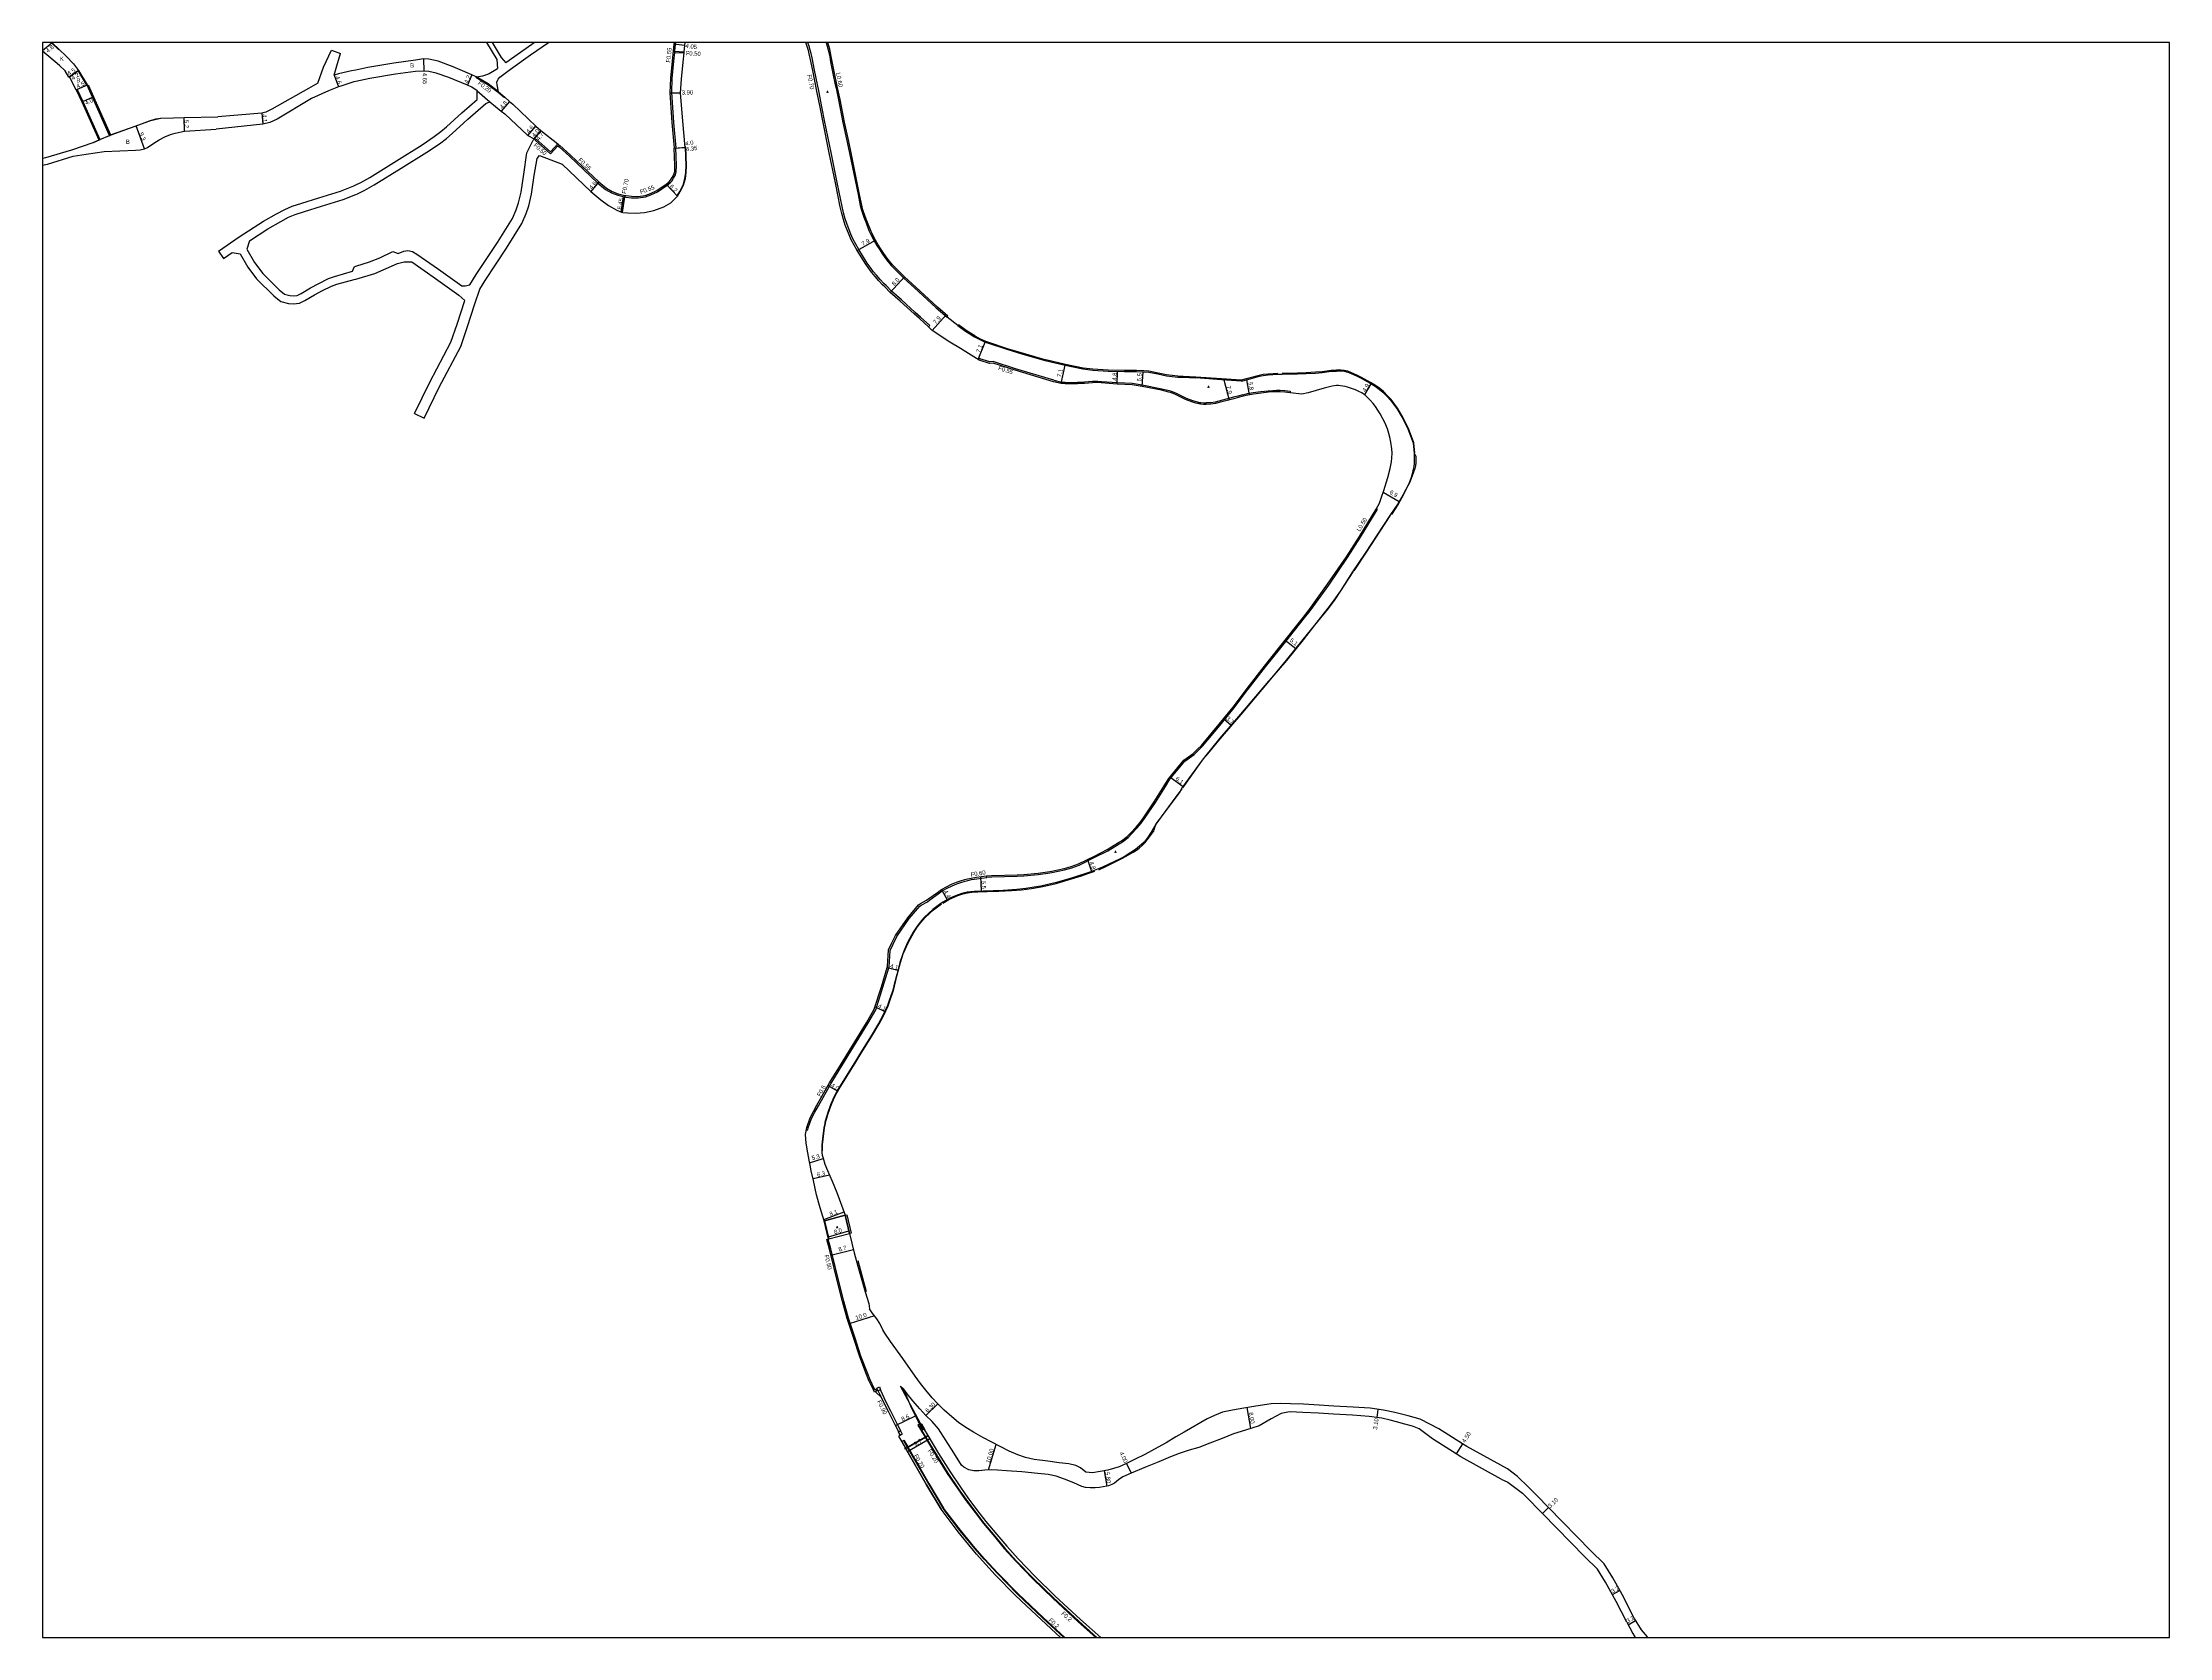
# Model space of a CAD drawing. Header units: metres. Extents: x -16000 to -12000, y -87000 to -84000.
# Drawn here: x -14400 to -13600, y -85800 to -85200 of the extents above; entities that cross this region are included whole.
import ezdxf

# ---------------------------------------------------------------- set-up
doc = ezdxf.new("R2010")
doc.units = ezdxf.units.M
doc.header["$LTSCALE"] = 2.5
for name, color, linetype in [('側溝・桝', 7, 'Continuous'), ('図郭', 7, 'Continuous'), ('幅員', 7, 'Continuous'), ('歩道・分離帯・安全施設', 7, 'Continuous'), ('舗装', 7, 'Continuous'), ('道路', 7, 'Continuous')]:
    doc.layers.add(name, color=color, linetype=linetype)
doc.styles.get("Standard").update_dxf_attribs({"font": ''})
doc.styles.add('YOKO_DECO', font='txt.shx', dxfattribs={"bigfont": 'extfont.shx'})
doc.styles.get('Standard').set_extended_font_data('@MS PGothic')

msp = doc.modelspace()

# ---------------------------------------------------------------- linework, layer by layer
at = {"layer": '側溝・桝'}
for points in [[(-14161.9, -85200), (-14162, -85200.64), (-14162.27, -85203.22), (-14162.33, -85203.71), (-14162.68, -85207.02), (-14163.3, -85213.49), (-14163.48, -85218.86), (-14162.71, -85230.03), (-14161.85, -85239.62)], [(-14093, -85277.89), (-14095.24, -85273.86), (-14095.95, -85272.08), (-14097.38, -85268.45), (-14098.08, -85266.36), (-14098.74, -85264.11), (-14099.25, -85261.66), (-14101.1, -85252.6), (-14103.41, -85241.37), (-14105.84, -85229.35), (-14106.74, -85224.77), (-14108.06, -85218.12), (-14109.62, -85210.36), (-14110.55, -85205.7), (-14110.91, -85204.08), (-14111.22, -85202.86), (-14111.57, -85201.71), (-14112.18, -85200)], [(-14105.25, -85200), (-14104.82, -85201.38), (-14104.48, -85202.69), (-14103.91, -85205.4), (-14103.61, -85207.2), (-14103.07, -85209.73), (-14102.57, -85212.22), (-14101.94, -85215.32), (-14101.53, -85217.11), (-14100.62, -85221.6), (-14098.95, -85230.12), (-14097.36, -85237.42), (-14096.47, -85241.62), (-14093.27, -85257.23), (-14092.46, -85261.27), (-14092.02, -85263.09), (-14091.12, -85265.69), (-14090.26, -85267.89), (-14089.2, -85270.7), (-14088.48, -85272.2), (-14087.22, -85274.59), (-14086.22, -85276.36), (-14085.11, -85278.02), (-14084.34, -85279.19), (-14083.16, -85280.81), (-14082.43, -85281.84), (-14080.76, -85283.88), (-14079.45, -85285.28), (-14076.14, -85288.47), (-14070.53, -85293.67), (-14063.82, -85299.75), (-14059.8, -85303.35)], [(-14162.33, -85203.71), (-14158.83, -85203.93)], [(-14162.27, -85203.22), (-14158.78, -85203.44)], [(-14228.49, -85218.55), (-14232.37, -85215.58), (-14236.87, -85212.89), (-14236.98, -85213.06), (-14232.48, -85215.74), (-14228.61, -85218.7)], [(-14228.61, -85218.7), (-14226.3, -85220.7)], [(-14226.3, -85220.7), (-14226.17, -85220.55)], [(-14206.17, -85238.14), (-14208.96, -85241.15), (-14214.34, -85236.35), (-14214.67, -85236.72), (-14208.93, -85241.85), (-14206.15, -85238.86), (-14205.77, -85238.45)], [(-14206.15, -85238.86), (-14206.12, -85238.88), (-14205.73, -85239.19), (-14201.8, -85242.8), (-14191.17, -85252.86), (-14188.22, -85255.25), (-14185.97, -85256.57), (-14183.65, -85257.42), (-14181.13, -85258.07), (-14180.64, -85258.13), (-14180.6, -85258.14), (-14178.52, -85258.4), (-14176.02, -85258.44), (-14173.19, -85258.06), (-14171.14, -85257.33), (-14168.66, -85256.19), (-14165.06, -85253.7), (-14163.9, -85252.76), (-14163.35, -85252.17)], [(-14163.35, -85252.17), (-14162.68, -85251.07), (-14161.98, -85249.8), (-14161.66, -85248.58), (-14161.58, -85246.23), (-14161.85, -85239.62)], [(-14182.39, -85263.8), (-14181.52, -85257.97)], [(-14181.9, -85263.9), (-14181.03, -85258.08)], [(-14066.74, -85306.98), (-14066.26, -85306.46), (-14069.72, -85303.32), (-14071.73, -85301.53), (-14076.89, -85296.81), (-14080.72, -85293.48), (-14082.7, -85291.44), (-14083.55, -85290.62), (-14084.9, -85289.19), (-14086.32, -85287.57), (-14087.52, -85286.09), (-14088.04, -85285.43), (-14089.8, -85283.01), (-14093, -85277.89)], [(-14019.66, -85327.07), (-14034.04, -85322.77), (-14042.42, -85320.03), (-14043.71, -85320.17), (-14047.43, -85318.98), (-14047.84, -85318.73), (-14048.13, -85319.2)], [(-14019.66, -85327.07), (-14016.72, -85327.79), (-14015.33, -85327.8), (-14013.08, -85327.85), (-14010.7, -85327.82), (-14009.52, -85327.77), (-14008.11, -85327.68), (-14005.07, -85327.41), (-14003.71, -85327.39), (-14003.07, -85327.37), (-14001.72, -85327.48), (-13995.73, -85327.92), (-13990.1, -85328.16), (-13986.35, -85328.8)], [(-13986.35, -85328.8), (-13978.94, -85330.22), (-13976.27, -85330.94), (-13975.13, -85331.3), (-13973.6, -85331.87), (-13972.83, -85332.27), (-13971.59, -85332.89), (-13969.82, -85333.74), (-13967.52, -85334.63), (-13966.1, -85335.08), (-13965.21, -85335.28)], [(-13964.49, -85335.44), (-13964.36, -85335.47), (-13963.25, -85335.56), (-13962.32, -85335.6)], [(-13948.49, -85332.53), (-13950.37, -85332.98), (-13952.05, -85333.47), (-13957.59, -85334.93), (-13958.97, -85335.25), (-13960.61, -85335.51), (-13962.32, -85335.6)], [(-13948.49, -85332.53), (-13946.76, -85332.08), (-13944.65, -85331.7), (-13941.76, -85331.31), (-13938.96, -85331), (-13937.3, -85330.85), (-13935.81, -85330.82), (-13934.47, -85330.81), (-13932.69, -85330.93), (-13930.72, -85331.18), (-13930.79, -85331.73)], [(-14044.84, -85514.01), (-14042.99, -85513.86), (-14033.36, -85513.59), (-14030.86, -85513.51), (-14025.49, -85512.98), (-14021.94, -85512.5), (-14020.34, -85512.25), (-14017.96, -85511.76), (-14015.62, -85511.19), (-14012.89, -85510.43), (-14010.11, -85509.45), (-14004.14, -85506.48), (-13999.35, -85504.04), (-13994.99, -85501.44), (-13993.85, -85500.72), (-13991.72, -85499.02), (-13990.38, -85497.73), (-13988.27, -85495.48), (-13986.72, -85493.69), (-13985.5, -85491.89), (-13981.42, -85485.9), (-13977.63, -85479.88), (-13975.98, -85477.13), (-13970.31, -85470.29), (-13968.55, -85469.08), (-13966.86, -85467.81), (-13965.16, -85466.2), (-13963.71, -85464.73), (-13957.03, -85456.79), (-13951.75, -85450.29), (-13946.73, -85443.55), (-13946.55, -85443.3), (-13940.02, -85434.88), (-13934.28, -85427.7), (-13925.29, -85416.48), (-13923.2, -85413.77), (-13916.24, -85404.08), (-13909.11, -85393.73), (-13904.26, -85386.03), (-13898.01, -85375.74), (-13897.91, -85375.57), (-13898.34, -85375.32)], [(-14112.7, -85608.97), (-14112.09, -85609.07), (-14111.97, -85608.34), (-14110.73, -85604.76), (-14109.49, -85602.4), (-14108.19, -85600.06), (-14103.53, -85591.7), (-14099.36, -85584.98), (-14089.59, -85569.09), (-14086.58, -85563.87), (-14083.9, -85555.39), (-14081.68, -85548.14), (-14081.61, -85547.7), (-14081.17, -85541.52), (-14080.07, -85539.16), (-14078.68, -85536.24), (-14074.06, -85529.59), (-14070.07, -85524.84), (-14069.47, -85524.47), (-14067.13, -85523.21), (-14066.21, -85522.54), (-14063.08, -85520.22), (-14061.57, -85519.17), (-14059.73, -85518.12), (-14057.88, -85517.21), (-14056.05, -85516.48), (-14054.54, -85515.96), (-14052.93, -85515.5), (-14051.95, -85515.2), (-14050.57, -85514.9), (-14048.58, -85514.56), (-14044.82, -85514.11), (-14044.9, -85513.49)], [(-14087.06, -85706.6), (-14088.72, -85703.14), (-14089.64, -85700.88), (-14092.16, -85694.22), (-14094.4, -85687.42), (-14096.82, -85679.84), (-14098.66, -85673.53), (-14100.15, -85667.58), (-14103.49, -85653.83), (-14104.45, -85650.12)], [(-14084.46, -85709.74), (-14085.69, -85707.2)], [(-14078.37, -85719.86), (-14080.92, -85714.89), (-14082.64, -85711.46), (-14084.88, -85706.84)], [(-14078.37, -85719.86), (-14077.26, -85722.22)], [(-14076.21, -85725.93), (-14076.02, -85725.82), (-14074.57, -85728.32), (-14066.58, -85742.06), (-14061.1, -85751.34)], [(-14070.81, -85720.13), (-14070.62, -85720.01)], [(-14070.81, -85720.13), (-14068.07, -85724.66), (-14064, -85731.38), (-14059.68, -85738.3), (-14055.75, -85744.09), (-14052.93, -85748.14), (-14049.24, -85753.05), (-14046.11, -85757.11), (-14042, -85762.05), (-14038.24, -85766.49), (-14033.9, -85771.29), (-14027.47, -85777.95), (-14019.93, -85785.31), (-14010.42, -85794.09), (-14003.8, -85800)], [(-14015.49, -85800), (-14023.68, -85792.54), (-14033.22, -85783.49), (-14040.71, -85775.84), (-14045.7, -85770.39), (-14049.19, -85766.39), (-14054.76, -85759.68), (-14061.1, -85751.34)]]:
    msp.add_lwpolyline(points, dxfattribs=at)
for points in [[(-13964.48, -85335.4), (-13964.61, -85335.98), (-13965.33, -85335.82), (-13965.2, -85335.24)], [(-14086.79, -85706.47), (-14086.37, -85707.35), (-14087.08, -85707.7), (-14087.5, -85706.82)], [(-14085.23, -85705.76), (-14084.77, -85706.8), (-14085.78, -85707.24), (-14086.24, -85706.21)], [(-14077.42, -85723.96), (-14078.05, -85722.61), (-14077.26, -85722.22), (-14076.63, -85723.54)]]:
    msp.add_lwpolyline(points, close=True, dxfattribs=at)
at = {"layer": '図郭'}
msp.add_lwpolyline([(-14400, -85800), (-13600, -85800), (-13600, -85200), (-14400, -85200)], close=True, dxfattribs=at)
at = {"layer": '幅員'}
for points in [[(-14396.39, -85200.15), (-14400, -85203.17)], [(-14256.76, -85206.16), (-14256.63, -85210.81)], [(-14158.53, -85201.09), (-14162.54, -85200.57)], [(-14390.13, -85213.06), (-14386.44, -85210.48)], [(-14386.44, -85210.48), (-14389.88, -85212.89)], [(-14387.31, -85217.79), (-14383.2, -85215.95)], [(-14290.28, -85212.33), (-14288.72, -85216.65)], [(-14238.49, -85212.2), (-14240.14, -85216.07)], [(-14384.89, -85222.19), (-14381.24, -85220.55)], [(-14224.32, -85222.15), (-14227.46, -85225.78)], [(-14164.03, -85218.87), (-14160.13, -85218.87)], [(-14361.62, -85240.03), (-14364.8, -85231.3)], [(-14346.62, -85233.39), (-14346.76, -85228.19)], [(-14317.51, -85226.6), (-14317.09, -85230.68)], [(-14217.45, -85234.93), (-14214.44, -85231.45)], [(-14212.58, -85233.05), (-14215.52, -85236.72)], [(-14215.08, -85236.18), (-14212.58, -85233.05)], [(-14162.4, -85239.75), (-14158.06, -85239.4)], [(-14162.4, -85239.75), (-14158.41, -85239.43)], [(-14190.81, -85252.44), (-14193.71, -85256.01)], [(-14161.15, -85257.78), (-14165.39, -85253.26)], [(-14181.03, -85257.53), (-14182.25, -85263.86)], [(-14093.61, -85278.24), (-14086.75, -85274.32)], [(-14081.2, -85294), (-14075.8, -85288.1)], [(-14065.38, -85308.31), (-14060.09, -85302.43)], [(-14016.84, -85328.33), (-14015.32, -85321.4)], [(-13995.76, -85328.47), (-13995.64, -85323.68)], [(-13986.4, -85329.36), (-13986.03, -85323.87)], [(-13947.14, -85326.85), (-13946.1, -85332.53)], [(-13902.73, -85332.6), (-13900.23, -85328.4)], [(-13895.74, -85369.18), (-13889.71, -85372.63)], [(-13932.59, -85424.79), (-13928.65, -85427.96)], [(-13955.74, -85454.4), (-13952.92, -85456.82)], [(-13975.93, -85476.26), (-13971.03, -85479.82)], [(-14006.94, -85507.3), (-14005.41, -85511.89)], [(-14061.9, -85518.65), (-14059.74, -85522.49)], [(-14047.2, -85513.77), (-14046.98, -85519.23)], [(-14082.28, -85548), (-14078.32, -85549.03)], [(-14086.86, -85562.72), (-14083.21, -85564.56)], [(-14104.63, -85592.39), (-14101.09, -85594.37)], [(-14111.5, -85621.39), (-14106.4, -85619.83)], [(-14104.01, -85626.04), (-14110.15, -85627.49)], [(-14106.15, -85642.78), (-14098.54, -85639.93)], [(-14104.41, -85649.27), (-14096.69, -85647.08)], [(-14103.45, -85656.16), (-14094.98, -85654.09)], [(-14087.12, -85678.99), (-14096.66, -85682.04)], [(-14079.16, -85720.27), (-14071.39, -85716.5)], [(-14067.72, -85716.51), (-14063.22, -85712.1)], [(-13945.58, -85721.39), (-13946.9, -85713.5)], [(-13897.73, -85714.18), (-13898.19, -85717.25)], [(-14044.21, -85736.97), (-14041.27, -85727.42)], [(-13865.93, -85727.1), (-13868.34, -85730.9)], [(-13992.28, -85734.53), (-13990.56, -85738.15)], [(-14000.71, -85737.31), (-13999.74, -85743.02)], [(-13833.57, -85751.15), (-13835.78, -85753.32)], [(-13809.55, -85783.84), (-13806.76, -85782.3)], [(-13803.6, -85795.28), (-13800.84, -85793.59)]]:
    msp.add_lwpolyline(points, dxfattribs=at)
at = {"layer": '幅員', "flags": 128}
for points in [[(-14048.13, -85319.2), (-14045.47, -85312.66)], [(-13955.71, -85326.89), (-13953.71, -85334.48)], [(-14066.31, -85725.25), (-14074.7, -85730.13)]]:
    msp.add_lwpolyline(points, dxfattribs=at)
at = {"layer": '歩道・分離帯・安全施設'}
for points in [[(-14393.89, -85202.73), (-14396.51, -85200.25), (-14396.63, -85200)], [(-14383.27, -85216.13), (-14383.33, -85216.02), (-14386.56, -85210.57)], [(-14346.75, -85228.34), (-14350.68, -85228.43), (-14355.55, -85228.58), (-14357.3, -85228.9), (-14359.73, -85229.61), (-14374.35, -85234.9), (-14374.71, -85235.07)], [(-14378.41, -85236.6), (-14380.93, -85237.78)], [(-14161.28, -85257.7), (-14160.25, -85256.01), (-14159.07, -85253.6), (-14158.36, -85251.12), (-14158.01, -85248.89), (-14157.93, -85246.21), (-14158.21, -85239.41)], [(-14049.3, -85310.37), (-14050.99, -85309.31), (-14052.58, -85308.28), (-14055.45, -85306.17)], [(-14049.3, -85310.37), (-14047.33, -85311.41), (-14045.34, -85312.34), (-14044.14, -85312.76), (-14037.22, -85315.06), (-14031.2, -85316.92), (-14022.69, -85319.33)], [(-13935.32, -85324.45), (-13939.01, -85324.71), (-13940.87, -85324.9), (-13942.38, -85325.23), (-13947.22, -85326.52), (-13948.62, -85326.9), (-13949.08, -85326.98), (-13949.64, -85326.96), (-13951.02, -85326.86), (-13956.54, -85326.5), (-13966.21, -85325.83), (-13970.94, -85325.59), (-13972.92, -85325.49), (-13977.19, -85324.99), (-13980.38, -85324.33), (-13983.83, -85323.67), (-13985.82, -85323.54), (-13988.56, -85323.43), (-13992.98, -85323.41), (-13999.22, -85323.24), (-14004.96, -85322.91), (-14008.65, -85322.44), (-14015.25, -85321.06), (-14022.69, -85319.33)], [(-13883.83, -85354.53), (-13884.2, -85350.54), (-13886.17, -85345.24), (-13888.32, -85340.94), (-13890.38, -85337.49), (-13892.8, -85334.34), (-13894.06, -85332.9), (-13895.68, -85331.32), (-13897.05, -85330.17), (-13898.65, -85329), (-13900.54, -85327.88), (-13903.92, -85326.06), (-13905.68, -85325.16), (-13907.66, -85324.21), (-13909.02, -85323.69), (-13910.39, -85323.39), (-13911.61, -85323.27), (-13913.31, -85323.28), (-13915.33, -85323.4), (-13918.7, -85323.85), (-13921.24, -85324.03), (-13924.72, -85324.23), (-13928, -85324.37), (-13933.78, -85324.48)], [(-13883.84, -85354.88), (-13883.51, -85355.71), (-13883.41, -85356.13), (-13883.4, -85356.79), (-13883.48, -85358.15), (-13883.64, -85359.23), (-13883.88, -85360.26), (-13884.8, -85362.99), (-13885.9, -85365.62), (-13886.43, -85366.79), (-13887.71, -85369.33), (-13888.24, -85370.27), (-13890.16, -85373.62), (-13892.61, -85377.49)], [(-13893.21, -85378.02), (-13902.41, -85392.15), (-13906.83, -85398.8)], [(-13907.16, -85399.18), (-13911.77, -85406.27), (-13914.21, -85409.84), (-13916.46, -85412.89), (-13921.54, -85419.22), (-13925.86, -85424.65), (-13932.11, -85432.42), (-13937.58, -85438.89), (-13938.74, -85440.25), (-13949.31, -85452.77), (-13957.07, -85461.81), (-13962.39, -85468.28)], [(-13963.77, -85469.98), (-13971.28, -85480.34)], [(-13981.89, -85496.15), (-13981.52, -85494.95), (-13981.29, -85494.32), (-13981.08, -85493.92), (-13979.89, -85492.3), (-13978.72, -85490.76), (-13973.97, -85484.3), (-13971.4, -85480.74)], [(-14002.72, -85511.21), (-14000.01, -85509.95), (-13993.82, -85506.88), (-13991.58, -85505.64), (-13989.72, -85504.6), (-13988.57, -85503.83), (-13987.51, -85503.03), (-13986.41, -85502.09), (-13985.38, -85501.07), (-13984.49, -85499.96), (-13983.65, -85498.81), (-13981.9, -85496.42)], [(-14061.43, -85523.81), (-14059.08, -85522.44), (-14057.72, -85521.75), (-14055.73, -85520.87), (-14053.81, -85520.22), (-14052.13, -85519.83), (-14050.49, -85519.66), (-14048.15, -85519.5), (-14044.66, -85519.37), (-14040.3, -85519.27), (-14035.54, -85519), (-14031.84, -85518.69), (-14027.97, -85518.19), (-14023.73, -85517.44), (-14018.78, -85516.32), (-14017.17, -85515.91), (-14014.18, -85514.98), (-14009.26, -85513.47), (-14006.46, -85512.53), (-14004.24, -85511.75)], [(-14106.62, -85616.9), (-14106.64, -85614.71), (-14106.43, -85612.51), (-14105.85, -85608.31), (-14105.55, -85606.65), (-14105.49, -85606.33), (-14104.89, -85604.18), (-14104.48, -85602.95), (-14103.36, -85599.7), (-14102.54, -85597.68), (-14101.77, -85596.04), (-14100.38, -85593.56), (-14094.03, -85583.28), (-14092.09, -85580.18), (-14088.09, -85573.77), (-14085.36, -85569.12), (-14083.87, -85566.37), (-14082.78, -85564.21), (-14081.99, -85562.33), (-14081.29, -85560.49), (-14080.06, -85556.89), (-14079.52, -85554.95), (-14078.5, -85550.67), (-14077.31, -85546.1), (-14076.24, -85542.84), (-14075.58, -85541.25), (-14074.41, -85538.68), (-14072.95, -85535.89), (-14072.31, -85534.77), (-14071.03, -85532.82), (-14069.66, -85531), (-14068.13, -85529.23), (-14066.3, -85527.52), (-14064.87, -85526.25), (-14061.91, -85523.97)], [(-14105.89, -85643.38), (-14104.34, -85649.84)], [(-14096.47, -85647.87), (-14098.01, -85641.23)], [(-14090.13, -85669.95), (-14093.25, -85658.26)], [(-14068.66, -85722.03), (-14070.63, -85718.59), (-14073.13, -85713.61), (-14075.08, -85709.04), (-14076.11, -85706.6)], [(-14069.78, -85719.5), (-14070.62, -85720.01), (-14067.39, -85725.37), (-14063.81, -85731.27), (-14059.5, -85738.18), (-14055.57, -85743.97), (-14052.75, -85748.01), (-14049.07, -85752.92), (-14045.94, -85756.98), (-14041.83, -85761.91), (-14038.08, -85766.35), (-14033.74, -85771.14), (-14027.32, -85777.79), (-14019.78, -85785.15), (-14010.27, -85793.93), (-14003.47, -85800)], [(-14070.62, -85720.01), (-14069.78, -85719.5)], [(-14068.04, -85721.98), (-14069.3, -85719.8)], [(-14076.9, -85726.34), (-14076.21, -85725.93), (-14074.76, -85728.43), (-14066.77, -85742.17), (-14061.28, -85751.47)], [(-14076.9, -85726.34), (-14076.21, -85725.93), (-14074.76, -85728.43), (-14066.77, -85742.17), (-14061.28, -85751.47)], [(-14070.62, -85720.01), (-14067.39, -85725.37), (-14063.81, -85731.27), (-14059.5, -85738.18), (-14055.57, -85743.97), (-14052.75, -85748.01), (-14049.07, -85752.92), (-14045.94, -85756.98), (-14041.83, -85761.91), (-14038.08, -85766.35), (-14033.74, -85771.14), (-14027.32, -85777.79), (-14019.78, -85785.15), (-14010.27, -85793.93), (-14003.47, -85800)], [(-14015.82, -85800), (-14023.82, -85792.7), (-14033.38, -85783.64), (-14040.87, -85775.99), (-14045.86, -85770.54), (-14049.35, -85766.53), (-14054.93, -85759.81), (-14061.28, -85751.47)], [(-14015.82, -85800), (-14023.82, -85792.7), (-14033.38, -85783.64), (-14040.87, -85775.99), (-14045.86, -85770.54), (-14049.35, -85766.53), (-14054.93, -85759.81), (-14061.28, -85751.47)]]:
    msp.add_lwpolyline(points, dxfattribs=at)
at = {"layer": '舗装'}
for points in [[(-14389.88, -85212.89), (-14386.44, -85210.48)], [(-14236.87, -85212.89), (-14232.37, -85215.58), (-14228.49, -85218.55)], [(-14236.51, -85218.21), (-14231.77, -85222.28)], [(-14105.83, -85643.23), (-14098.08, -85641.16)], [(-14104.22, -85650.07), (-14096.47, -85647.99)], [(-14075.45, -85728.84), (-14067.04, -85724.03)]]:
    msp.add_lwpolyline(points, dxfattribs=at)
at = {"layer": '道路'}
for points in [[(-14396.46, -85200), (-14396.39, -85200.15), (-14391.12, -85205.14), (-14388.38, -85207.99), (-14386.44, -85210.48), (-14383.2, -85215.95), (-14383.14, -85216.05)], [(-14233.07, -85200), (-14229.07, -85206.43), (-14228.91, -85209.71)], [(-14230.92, -85200), (-14227.46, -85205.58), (-14225.8, -85207.58)], [(-14227.99, -85212.98), (-14223.99, -85209.98), (-14216.42, -85204.57), (-14209.75, -85200)], [(-14225.8, -85207.58), (-14225.71, -85207.52), (-14218.15, -85202.12), (-14215.06, -85200)], [(-14162.46, -85200), (-14162.54, -85200.57), (-14163.23, -85206.97), (-14163.85, -85213.46), (-14164.03, -85218.87), (-14163.26, -85230.09), (-14162.4, -85239.75)], [(-14158.36, -85200), (-14158.53, -85201.09), (-14158.78, -85203.44), (-14158.83, -85203.93), (-14159.2, -85207.4), (-14159.82, -85213.79), (-14160.13, -85218.87), (-14159.23, -85229.64), (-14158.41, -85239.43)], [(-14055.67, -85306.44), (-14059.8, -85303.35), (-14059.5, -85302.97), (-14063.32, -85299.53), (-14070.03, -85293.45), (-14075.8, -85288.1), (-14078.95, -85285.06), (-14080.26, -85283.66), (-14081.93, -85281.62), (-14082.66, -85280.59), (-14083.85, -85278.97), (-14084.61, -85277.8), (-14085.72, -85276.14), (-14086.75, -85274.32), (-14087.98, -85271.98), (-14088.64, -85270.47), (-14089.69, -85267.68), (-14090.56, -85265.48), (-14091.44, -85262.92), (-14091.87, -85261.14), (-14092.68, -85257.11), (-14095.88, -85241.5), (-14096.77, -85237.29), (-14098.36, -85230), (-14100.03, -85221.48), (-14100.94, -85216.98), (-14101.35, -85215.19), (-14101.98, -85212.1), (-14102.48, -85209.61), (-14103.02, -85207.09), (-14103.32, -85205.29), (-14103.9, -85202.55), (-14104.24, -85201.22), (-14104.62, -85200)], [(-14386.94, -85217.63), (-14387.31, -85217.79), (-14389.88, -85212.89), (-14390.13, -85213.06), (-14391.48, -85210.68), (-14393.66, -85208.63), (-14400, -85203.3)], [(-14296.48, -85215.33), (-14294.34, -85209.33), (-14291.3, -85202.93)], [(-14291.3, -85202.93), (-14287.95, -85204.18)], [(-14290.28, -85212.33), (-14289.36, -85208.8), (-14287.95, -85204.18)], [(-14236.87, -85212.89), (-14238.49, -85212.2), (-14245.54, -85209.2), (-14251.15, -85207.06), (-14254.67, -85206.23), (-14256.76, -85206.16), (-14259.77, -85206.66), (-14267.91, -85207.73), (-14277.66, -85209.39), (-14282.22, -85210.36)], [(-14054.74, -85315.15), (-14058.7, -85312.67), (-14065.38, -85308.31), (-14066.74, -85306.98), (-14070.2, -85303.84), (-14072.2, -85302.05), (-14077.36, -85297.34), (-14081.2, -85294), (-14083.2, -85291.94), (-14084.05, -85291.11), (-14085.42, -85289.67), (-14086.86, -85288.03), (-14088.08, -85286.53), (-14088.61, -85285.86), (-14090.38, -85283.41), (-14093.61, -85278.24), (-14095.88, -85274.18), (-14096.6, -85272.33), (-14098.05, -85268.69), (-14098.75, -85266.57), (-14099.42, -85264.28), (-14099.94, -85261.81), (-14101.79, -85252.74), (-14104.1, -85241.51), (-14106.53, -85229.48), (-14107.43, -85224.9), (-14108.75, -85218.26), (-14110.31, -85210.5), (-14111.24, -85205.85), (-14111.6, -85204.25), (-14111.9, -85203.05), (-14112.24, -85201.93), (-14112.93, -85200)], [(-14282.22, -85214.65), (-14282.92, -85214.8), (-14287.46, -85216.23), (-14288.72, -85216.65), (-14292.4, -85218.15), (-14298.88, -85221.07), (-14311.81, -85228.78), (-14314.5, -85230.09), (-14317.09, -85230.68), (-14334.66, -85232.61)], [(-14296.48, -85215.33), (-14299.93, -85217.34), (-14313.75, -85225.06), (-14316.02, -85226.16), (-14317.51, -85226.6), (-14334.08, -85227.94)], [(-14282.22, -85210.36), (-14283.8, -85210.69), (-14288.72, -85211.8), (-14290.28, -85212.33)], [(-14236.51, -85218.21), (-14238.52, -85216.76), (-14240.14, -85216.07), (-14247.12, -85213.1), (-14252, -85211.48), (-14254.71, -85210.91), (-14256.63, -85210.81), (-14259.68, -85210.88), (-14267.29, -85211.88), (-14276.86, -85213.52), (-14282.22, -85214.65)], [(-14236.87, -85212.89), (-14234.4, -85212.56), (-14232.56, -85211.96), (-14231.99, -85211.63), (-14230.14, -85210.56), (-14228.91, -85209.71)], [(-14228.49, -85218.55), (-14229.06, -85215.91), (-14229.07, -85214.89), (-14228.76, -85214.05), (-14228.68, -85213.84), (-14227.99, -85212.98)], [(-14386.94, -85217.63), (-14384.89, -85222.19), (-14378.47, -85236.46)], [(-14383.14, -85216.05), (-14383.25, -85216.1)], [(-14374.77, -85234.93), (-14381.24, -85220.55), (-14383.25, -85216.1)], [(-14266.91, -85244.47), (-14257.2, -85238.45), (-14252.66, -85235.35), (-14250.15, -85233.5), (-14248.1, -85231.74), (-14242.27, -85226.43), (-14236.54, -85221.43), (-14236.51, -85218.21)], [(-14265.17, -85247.28), (-14255.4, -85241.21), (-14250.75, -85238.05), (-14248.09, -85236.08), (-14245.91, -85234.21), (-14240.07, -85228.89), (-14233.25, -85222.95), (-14231.77, -85222.28)], [(-14231.77, -85222.28), (-14227.46, -85225.78), (-14226.12, -85226.87), (-14217.45, -85234.93), (-14215.08, -85236.18), (-14215.52, -85236.72)], [(-14228.49, -85218.55), (-14226.17, -85220.55), (-14224.32, -85222.15), (-14223.13, -85223.18), (-14214.44, -85231.45), (-14212.58, -85233.05), (-14206.17, -85238.14), (-14205.77, -85238.45), (-14205.37, -85238.77), (-14201.43, -85242.4), (-14190.81, -85252.44), (-14187.9, -85254.8), (-14185.74, -85256.07), (-14183.49, -85256.89), (-14181.03, -85257.53), (-14180.53, -85257.59), (-14178.48, -85257.85), (-14176.05, -85257.89), (-14173.32, -85257.52), (-14171.34, -85256.82), (-14168.93, -85255.71), (-14165.39, -85253.26), (-14164.28, -85252.36), (-14163.79, -85251.83)], [(-14374.77, -85234.93), (-14374.41, -85234.76), (-14364.8, -85231.3), (-14359.77, -85229.47), (-14357.33, -85228.76), (-14355.57, -85228.43), (-14350.68, -85228.28), (-14346.76, -85228.19), (-14334.08, -85227.94)], [(-14400, -85243.55), (-14398.75, -85243.29), (-14389.01, -85240.33), (-14380.99, -85237.65), (-14378.47, -85236.46)], [(-14376.85, -85240.98), (-14365.03, -85240.45), (-14363.24, -85240.32), (-14361.62, -85240.03), (-14360.46, -85239.52), (-14358.14, -85237.92), (-14356.17, -85236.63), (-14354.01, -85235.49), (-14351.84, -85234.63), (-14350.07, -85234.13), (-14347.87, -85233.64), (-14346.62, -85233.39), (-14334.66, -85232.61)], [(-14236.84, -85287.32), (-14228.92, -85275.2), (-14223.29, -85266.14), (-14221.82, -85262.91), (-14220.97, -85260.31), (-14220, -85256.26), (-14219.02, -85249.46), (-14217.88, -85241.52), (-14215.52, -85236.72)], [(-14163.79, -85251.83), (-14163.15, -85250.79), (-14162.5, -85249.59), (-14162.2, -85248.5), (-14162.13, -85246.23), (-14162.4, -85239.75)], [(-14161.15, -85257.78), (-14160.12, -85256.09), (-14158.93, -85253.65), (-14158.22, -85251.15), (-14157.86, -85248.9), (-14157.78, -85246.21), (-14158.06, -85239.4)], [(-14158.06, -85239.4), (-14158.21, -85239.41), (-14158.41, -85239.43)], [(-14400, -85246.11), (-14398.12, -85245.71), (-14388.45, -85242.77), (-14383.63, -85241.99), (-14376.85, -85240.98)], [(-14282.22, -85253.57), (-14280.32, -85252.6), (-14276.93, -85250.74), (-14266.91, -85244.47)], [(-14282.22, -85257.21), (-14281.59, -85256.96), (-14278.77, -85255.51), (-14275.26, -85253.59), (-14265.17, -85247.28)], [(-14233.49, -85289.51), (-14225.55, -85277.35), (-14219.75, -85268.03), (-14218.09, -85264.36), (-14217.12, -85261.4), (-14216.06, -85257.02), (-14215.06, -85249.98), (-14214, -85243.65), (-14213.09, -85242.51), (-14204.57, -85245.76)], [(-14204.57, -85245.76), (-14193.71, -85256.01), (-14190.04, -85259.17), (-14187.12, -85261.26), (-14184.02, -85263.02), (-14182.25, -85263.86), (-14181.75, -85263.92), (-14180.01, -85264.1), (-14176.88, -85264.17), (-14173.59, -85263.9), (-14170.03, -85263.17), (-14166.31, -85261.77), (-14163.7, -85260.26), (-14161.15, -85257.78)], [(-14333.82, -85278.5), (-14326.05, -85273.15), (-14316.95, -85267.24), (-14312.02, -85264.41), (-14308.91, -85262.76), (-14306.09, -85261.62), (-14302.53, -85260.48), (-14296.12, -85258.41), (-14287.97, -85255.93), (-14282.96, -85253.95), (-14282.22, -85253.57)], [(-14322.17, -85274.57), (-14315.22, -85270.06), (-14310.42, -85267.3), (-14307.51, -85265.75), (-14304.97, -85264.72), (-14301.51, -85263.62), (-14295.12, -85261.56), (-14286.88, -85259.05), (-14282.22, -85257.21)], [(-14333.82, -85278.5), (-14331.95, -85281.22)], [(-14331.95, -85281.22), (-14328.7, -85278.98)], [(-14328.7, -85278.98), (-14325.63, -85279.46)], [(-14325.63, -85279.46), (-14322.83, -85284.45), (-14319.46, -85288.85), (-14313.02, -85295.34), (-14310.36, -85297.36), (-14307.51, -85298.19), (-14305.62, -85298.34), (-14303.31, -85298.07), (-14301.31, -85297.1), (-14297.68, -85294.94), (-14294.67, -85293.26), (-14291.28, -85291.6), (-14289.28, -85290.88), (-14282.73, -85289.17), (-14282.22, -85289.02)], [(-14322.17, -85274.57), (-14323.17, -85277.71)], [(-14323.17, -85277.71), (-14320.32, -85282.79), (-14317.2, -85286.88), (-14311.04, -85293.08), (-14308.98, -85294.63), (-14306.97, -85295.22), (-14305.67, -85295.32), (-14304.17, -85295.15), (-14302.74, -85294.46), (-14299.18, -85292.34), (-14296.06, -85290.6), (-14292.44, -85288.83), (-14290.23, -85288.03), (-14283.45, -85285.95)], [(-14282.22, -85284.12), (-14277.04, -85282.44), (-14273.17, -85280.94), (-14268.23, -85278.56), (-14266.19, -85279.33), (-14264.16, -85278.52), (-14262.59, -85278.27), (-14260.89, -85278.67), (-14259.2, -85279.58)], [(-14259.2, -85279.58), (-14251.04, -85285.26), (-14242.24, -85291.55), (-14241.01, -85291.59), (-14239.24, -85291.16)], [(-14283.45, -85285.95), (-14282.67, -85284.27), (-14282.22, -85284.12)], [(-14282.22, -85289.02), (-14275.06, -85286.85), (-14266.44, -85283.08), (-14263.98, -85282.44), (-14261.07, -85282.55)], [(-14261.07, -85282.55), (-14253.06, -85288.12), (-14243.41, -85295.02), (-14241.17, -85297.02)], [(-14239.24, -85291.16), (-14236.84, -85287.32)], [(-14256.52, -85341.31), (-14250.77, -85329.59), (-14242.69, -85314.29), (-14240.24, -85307.19), (-14237.37, -85298.25), (-14235.57, -85292.82), (-14233.49, -85289.51)], [(-14260.11, -85339.55), (-14254.33, -85327.77), (-14246.37, -85312.69), (-14244.04, -85305.92), (-14241.17, -85297.02)], [(-14055.67, -85306.44), (-14052.79, -85308.56), (-14051.19, -85309.6), (-14049.49, -85310.67)], [(-14049.49, -85310.67), (-14047.48, -85311.73), (-14045.47, -85312.66), (-14044.25, -85313.09), (-14037.32, -85315.39), (-14031.29, -85317.25), (-14022.84, -85319.65)], [(-14019.79, -85327.61), (-14034.2, -85323.3), (-14042.48, -85320.59), (-14043.77, -85320.74), (-14047.66, -85319.48), (-14054.74, -85315.15)], [(-14022.84, -85319.65), (-14015.32, -85321.4), (-14008.71, -85322.78), (-14005, -85323.25), (-13999.24, -85323.59), (-13993, -85323.75), (-13988.58, -85323.78), (-13985.85, -85323.88), (-13983.89, -85324.01), (-13980.46, -85324.67), (-13977.26, -85325.33), (-13972.96, -85325.83), (-13970.97, -85325.93), (-13966.24, -85326.17)], [(-13949.07, -85327.33), (-13948.56, -85327.24), (-13947.14, -85326.85), (-13942.31, -85325.56), (-13940.83, -85325.24), (-13939, -85325.05), (-13935.31, -85324.79), (-13933.77, -85324.77), (-13928, -85324.67), (-13924.71, -85324.52), (-13921.23, -85324.32), (-13918.67, -85324.14), (-13915.3, -85323.69), (-13913.3, -85323.57), (-13911.63, -85323.56), (-13910.44, -85323.68), (-13909.1, -85323.97), (-13907.77, -85324.48), (-13905.81, -85325.42), (-13904.06, -85326.32), (-13900.68, -85328.13), (-13898.82, -85329.24), (-13897.23, -85330.4), (-13895.88, -85331.53), (-13894.27, -85333.1), (-13893.02, -85334.53), (-13890.62, -85337.65), (-13888.58, -85341.08), (-13886.44, -85345.36), (-13884.48, -85350.61), (-13884.12, -85354.56), (-13884.05, -85355.75), (-13884.04, -85356.34), (-13884.06, -85357.31), (-13884.13, -85358.32), (-13884.27, -85359.51), (-13884.54, -85361.01), (-13884.74, -85361.84), (-13884.98, -85362.71), (-13885.26, -85363.57), (-13886, -85365.58), (-13886.52, -85366.75), (-13887.8, -85369.29), (-13888.33, -85370.22), (-13890.25, -85373.57), (-13893.29, -85377.95), (-13902.49, -85392.09), (-13907.24, -85399.13), (-13911.85, -85406.21), (-13914.29, -85409.78), (-13916.54, -85412.82), (-13921.62, -85419.16), (-13925.94, -85424.59), (-13932.19, -85432.35), (-13937.66, -85438.82), (-13938.82, -85440.19), (-13949.39, -85452.7), (-13957.15, -85461.74), (-13962.47, -85468.22), (-13963.85, -85469.92), (-13971.36, -85480.28), (-13972.23, -85481.83), (-13979.28, -85491.34), (-13981.27, -85494.06), (-13983.06, -85497.08), (-13984.41, -85499.2), (-13985.69, -85500.81), (-13987.34, -85502.34), (-13988.92, -85503.61), (-13990.72, -85504.74), (-13992.77, -85506.07), (-13994.63, -85507.04), (-14001.31, -85510.2), (-14005.66, -85511.97), (-14012.59, -85514.29), (-14018.58, -85516.01), (-14021.85, -85516.77), (-14024.46, -85517.31), (-14027.07, -85517.78), (-14030.15, -85518.24), (-14033.54, -85518.61), (-14038.7, -85519.02), (-14046.23, -85519.2), (-14049.58, -85519.33), (-14052.25, -85519.62), (-14054.22, -85520.09), (-14056.67, -85520.97), (-14058.74, -85521.92), (-14061.33, -85523.38), (-14062.13, -85523.92), (-14065.09, -85526.19), (-14066.52, -85527.46), (-14068.35, -85529.17), (-14069.88, -85530.94), (-14071.26, -85532.76), (-14072.53, -85534.7), (-14073.18, -85535.83), (-14074.64, -85538.62), (-14075.81, -85541.19), (-14076.46, -85542.78), (-14077.53, -85546.04), (-14078.73, -85550.6), (-14079.75, -85554.88), (-14080.29, -85556.83), (-14081.52, -85560.43), (-14082.22, -85562.27), (-14083, -85564.15), (-14084.09, -85566.3), (-14085.59, -85569.06), (-14088.32, -85573.71), (-14092.32, -85580.12), (-14094.25, -85583.22), (-14100.61, -85593.5), (-14102, -85595.98), (-14102.77, -85597.62), (-14103.58, -85599.64), (-14104.7, -85602.89), (-14105.11, -85604.12), (-14105.72, -85606.27), (-14105.78, -85606.59), (-14106.07, -85608.24), (-14106.66, -85612.45), (-14106.86, -85614.65), (-14106.84, -85617.64), (-14106.7, -85618.51), (-14106.44, -85619.7), (-14105.75, -85621.96), (-14104.76, -85624.36), (-14102.95, -85628.4), (-14101.28, -85632.63), (-14098.08, -85641.16), (-14096.47, -85647.99), (-14094.67, -85655.35), (-14093.29, -85660.26), (-14090.55, -85670.02), (-14089.26, -85674.38), (-14088.93, -85676.36)], [(-13986.4, -85329.36), (-13990.12, -85328.72), (-13995.76, -85328.47), (-14001.76, -85328.03), (-14003.08, -85327.93), (-14003.69, -85327.94), (-14005.04, -85327.96), (-14008.07, -85328.23), (-14009.49, -85328.32), (-14010.69, -85328.37), (-14013.08, -85328.4), (-14015.38, -85328.36), (-14016.84, -85328.33), (-14019.79, -85327.61)], [(-13949.07, -85327.33), (-13956.57, -85326.84), (-13966.24, -85326.17)], [(-14079.16, -85720.27), (-14081.72, -85715.3), (-14083.44, -85711.85), (-14084.46, -85709.74), (-14086.75, -85707.54), (-14087.08, -85707.7), (-14087.5, -85706.82), (-14089.19, -85703.35), (-14090.11, -85701.07), (-14092.65, -85694.39), (-14094.89, -85687.58), (-14097.31, -85679.99), (-14099.16, -85673.67), (-14100.65, -85667.7), (-14103.99, -85653.95), (-14104.97, -85650.25), (-14104.22, -85650.07), (-14105.83, -85643.23), (-14106, -85643.27), (-14107.48, -85638.39), (-14108.84, -85633.44), (-14110.01, -85628.08), (-14110.86, -85624.51), (-14111.33, -85622.31), (-14111.69, -85620.42), (-14112.15, -85617.71), (-14112.73, -85614.02), (-14112.98, -85610.75), (-14112.57, -85608.19), (-14111.3, -85604.51), (-14110.04, -85602.11), (-14108.73, -85599.76), (-14104.06, -85591.39), (-14099.88, -85584.66), (-14090.12, -85568.77), (-14087.15, -85563.62), (-14084.49, -85555.21), (-14082.28, -85548), (-14082.22, -85547.62), (-14081.77, -85541.36), (-14080.62, -85538.9), (-14079.22, -85535.93), (-14074.55, -85529.22), (-14070.48, -85524.37), (-14069.78, -85523.94), (-14067.46, -85522.68), (-14066.58, -85522.04), (-14063.44, -85519.72), (-14061.9, -85518.65), (-14060.02, -85517.57), (-14058.14, -85516.65), (-14056.27, -85515.9), (-14054.72, -85515.37), (-14053.11, -85514.91), (-14052.11, -85514.6), (-14050.69, -85514.3), (-14048.67, -85513.94), (-14044.9, -85513.49), (-14043.02, -85513.35), (-14033.38, -85513.07), (-14030.9, -85512.99), (-14025.55, -85512.47), (-14022.02, -85511.98), (-14020.43, -85511.74), (-14018.07, -85511.25), (-14015.75, -85510.69), (-14013.05, -85509.93), (-14010.31, -85508.98), (-14004.37, -85506.02), (-13999.6, -85503.59), (-13995.26, -85501), (-13994.15, -85500.3), (-13992.06, -85498.63), (-13990.75, -85497.37), (-13988.66, -85495.13), (-13987.13, -85493.37), (-13985.93, -85491.6), (-13981.85, -85485.62), (-13978.07, -85479.61), (-13976.4, -85476.83), (-13970.71, -85469.96), (-13968.94, -85468.77), (-13967.26, -85467.5), (-13965.55, -85465.89), (-13964.1, -85464.43), (-13957.43, -85456.48), (-13952.14, -85449.98), (-13946.94, -85443), (-13940.41, -85434.58), (-13934.67, -85427.39), (-13925.68, -85416.18), (-13923.6, -85413.47), (-13916.65, -85403.8), (-13909.52, -85393.45), (-13904.68, -85385.77), (-13898.44, -85375.49), (-13897.13, -85373.24), (-13896.35, -85371.08), (-13895.51, -85368.5), (-13894.01, -85363.67), (-13893.11, -85360.28), (-13892.66, -85357.78), (-13892.47, -85356.25), (-13892.42, -85354.44), (-13892.55, -85352.82), (-13892.91, -85350.39), (-13893.29, -85348.43), (-13893.65, -85347.04), (-13894.14, -85345.37), (-13894.46, -85344.46), (-13895, -85343.16), (-13896.88, -85339.74), (-13898.61, -85336.87), (-13898.95, -85336.38), (-13899.46, -85335.84), (-13900.7, -85334.52), (-13901.66, -85333.49), (-13902.42, -85332.82), (-13903.81, -85331.82), (-13904.87, -85331.23), (-13906.16, -85330.67), (-13909.21, -85329.67), (-13910, -85329.45), (-13911.77, -85329.11), (-13912.49, -85329.04), (-13913.28, -85329.08), (-13914.92, -85329.31), (-13917.88, -85329.99), (-13923.95, -85331.82), (-13926.38, -85332.26), (-13930.79, -85331.73), (-13932.75, -85331.48), (-13934.49, -85331.37), (-13935.8, -85331.37), (-13937.27, -85331.4), (-13938.91, -85331.55), (-13941.69, -85331.86), (-13944.56, -85332.24), (-13946.64, -85332.62), (-13948.36, -85333.07)], [(-13962.31, -85336.15), (-13963.28, -85336.12), (-13964.45, -85336.02), (-13966.25, -85335.62), (-13967.7, -85335.15), (-13970.04, -85334.25), (-13971.84, -85333.39), (-13973.08, -85332.77), (-13973.83, -85332.38), (-13975.31, -85331.83), (-13976.42, -85331.47), (-13979.08, -85330.76), (-13986.4, -85329.36)], [(-13948.36, -85333.07), (-13950.23, -85333.52), (-13951.9, -85334), (-13957.46, -85335.47), (-13958.86, -85335.79), (-13960.55, -85336.06), (-13962.31, -85336.15)], [(-14260.11, -85339.55), (-14256.52, -85341.31)], [(-14098.08, -85641.16), (-14096.47, -85647.99)], [(-13891.41, -85715.43), (-13895.67, -85714.49), (-13900.67, -85713.75), (-13907.04, -85713.32), (-13914.28, -85712.95), (-13919.85, -85712.58), (-13925.76, -85712.26), (-13930.59, -85712.05), (-13934.52, -85712.03), (-13937.89, -85712.16), (-13940.39, -85712.5), (-13944.38, -85713.08), (-13948.15, -85713.71), (-13952.45, -85714.5), (-13956.14, -85715.26), (-13959.2, -85716.5), (-13961.92, -85717.78), (-13970.62, -85722.78), (-13973.75, -85724.55), (-13977.42, -85726.74), (-13980.41, -85728.36), (-13985.43, -85731.12), (-13988.99, -85732.92), (-13992.28, -85734.53), (-13995.11, -85735.82), (-13999.37, -85737.08), (-14002.19, -85737.56), (-14005.04, -85738.05), (-14007.55, -85737.82), (-14009.65, -85736.17), (-14011.36, -85735.29), (-14013.98, -85734.65), (-14017.67, -85734.3), (-14021.92, -85733.64), (-14027.04, -85733), (-14030.23, -85732.35), (-14033.22, -85731.32), (-14036.43, -85729.95), (-14039.53, -85728.3), (-14042.89, -85726.59), (-14046.29, -85724.79), (-14049.78, -85722.8), (-14052.78, -85720.97), (-14055.42, -85719.18), (-14057.97, -85717.06), (-14060.83, -85714.44), (-14063.22, -85712.1), (-14065.39, -85709.8), (-14067.8, -85707), (-14069.81, -85704.52), (-14071.74, -85701.75), (-14076.46, -85695.07), (-14081.09, -85688.63), (-14083.21, -85685.53), (-14083.88, -85684.32), (-14085.12, -85681.87), (-14086.19, -85680.19), (-14087.97, -85677.9), (-14088.93, -85676.36)], [(-13877.16, -85725.31), (-13882.16, -85721.47), (-13884.74, -85720.48), (-13887.63, -85719.74), (-13890.73, -85718.86), (-13893.08, -85718.22), (-13896.31, -85717.53), (-13901, -85716.83), (-13907.23, -85716.41), (-13914.46, -85716.04), (-13920.04, -85715.67), (-13925.91, -85715.36), (-13930.67, -85715.15), (-13931.56, -85715.26), (-13934.06, -85715.7), (-13937.89, -85717.74), (-13942.43, -85720.37), (-13947.59, -85722.04), (-13952.04, -85723.4), (-13956.32, -85725.12), (-13960.93, -85726.95), (-13965.06, -85728.56), (-13968.77, -85729.59), (-13972.51, -85730.74), (-13975.74, -85732.06), (-13980.13, -85733.95), (-13985.2, -85735.96), (-13990.56, -85738.15), (-13993.7, -85739.58), (-13995.24, -85740.72), (-13996.83, -85741.94), (-13997.8, -85742.44), (-13999.02, -85742.9), (-13999.74, -85743.02), (-14002.47, -85743.58), (-14004.02, -85743.75), (-14005.93, -85743.73), (-14007.68, -85743.56), (-14009.04, -85743.25), (-14012.08, -85741.87), (-14015.66, -85740.41), (-14018.75, -85739.34), (-14021.73, -85738.66), (-14025.61, -85738.28), (-14031.67, -85737.68), (-14037.48, -85737.33), (-14040.79, -85737.11), (-14043.02, -85736.89), (-14045.63, -85737.07), (-14047.82, -85737.28), (-14049.74, -85737.33), (-14051.54, -85736.99), (-14053.5, -85735.91), (-14054.38, -85735.12), (-14057.2, -85730.58), (-14062.94, -85721.57), (-14065.35, -85718.7), (-14067.72, -85716.51), (-14070.07, -85714.02), (-14072.64, -85711.04), (-14074.84, -85708.31), (-14076.06, -85706.58), (-14077.3, -85705.45)], [(-14069.78, -85719.5), (-14077.3, -85705.45)], [(-14069.78, -85719.5), (-14067.04, -85724.03), (-14062.97, -85730.75), (-14058.67, -85737.64), (-14054.75, -85743.41), (-14051.95, -85747.43), (-14048.28, -85752.32), (-14045.17, -85756.36), (-14041.08, -85761.28), (-14037.34, -85765.7), (-14033.02, -85770.47), (-14026.62, -85777.1), (-14019.1, -85784.44), (-14009.61, -85793.2), (-14001.99, -85800)], [(-13874.75, -85721.51), (-13881.87, -85717.87), (-13886.34, -85716.64), (-13891.41, -85715.43)], [(-14079.16, -85720.27), (-14078.05, -85722.61), (-14077.42, -85723.96), (-14078.06, -85724.33), (-14075.45, -85728.84), (-14067.46, -85742.57), (-14062.01, -85751.79)], [(-14017.06, -85800), (-14018.82, -85798.43), (-14029.91, -85788.16), (-14034, -85784.24), (-14041.64, -85776.45), (-14048.71, -85768.66), (-14055.66, -85760.28), (-14062.01, -85751.79), (-14067.46, -85742.57), (-14075.45, -85728.84), (-14067.04, -85724.03), (-14062.97, -85730.75), (-14058.67, -85737.64), (-14054.75, -85743.41), (-14051.95, -85747.43), (-14048.28, -85752.32), (-14045.17, -85756.36), (-14041.08, -85761.28), (-14037.34, -85765.7), (-14033.02, -85770.47), (-14026.62, -85777.1), (-14019.1, -85784.44), (-14009.61, -85793.2), (-14001.99, -85800)], [(-13851.42, -85740.4), (-13866.51, -85732.05), (-13868.34, -85730.9), (-13877.16, -85725.31)], [(-13837.87, -85746.75), (-13841.11, -85743.45), (-13845.17, -85739.49), (-13848.95, -85736.62), (-13864.22, -85728.18), (-13865.93, -85727.1), (-13874.75, -85721.51)], [(-14017.06, -85800), (-14018.82, -85798.43), (-14029.91, -85788.16), (-14034, -85784.24), (-14041.64, -85776.45), (-14048.71, -85768.66), (-14055.66, -85760.28), (-14062.01, -85751.79)], [(-13842.34, -85746.75), (-13843.36, -85745.71)], [(-13804.14, -85794.29), (-13808.08, -85786.51), (-13812.14, -85779.15), (-13815.16, -85774.35), (-13819.87, -85769.7), (-13835.78, -85753.32), (-13842.34, -85746.75)], [(-13801.29, -85792.85), (-13805.26, -85785.02), (-13806.51, -85782.75), (-13809.39, -85777.53), (-13812.65, -85772.34), (-13817.61, -85767.45), (-13833.57, -85751.15), (-13837.87, -85746.75)], [(-13804.14, -85794.29), (-13801.84, -85798.47), (-13801, -85800)], [(-13801.29, -85792.85), (-13798.65, -85797.18), (-13796.44, -85799.82), (-13796.35, -85800)]]:
    msp.add_lwpolyline(points, dxfattribs=at)
for points in [[(-14381.24, -85220.55), (-14383.25, -85216.1), (-14382.88, -85215.93), (-14380.88, -85220.38), (-14374.41, -85234.76), (-14374.77, -85234.93)], [(-14384.89, -85222.19), (-14386.94, -85217.63), (-14387.31, -85217.79), (-14385.26, -85222.35), (-14378.83, -85236.62), (-14378.47, -85236.46)], [(-14381.24, -85220.55), (-14383.25, -85216.1), (-14386.94, -85217.63), (-14384.89, -85222.19), (-14378.47, -85236.46), (-14374.77, -85234.93)], [(-14104.53, -85650.14), (-14104.22, -85650.07), (-14105.83, -85643.23), (-14106.15, -85643.3)], [(-14105.83, -85643.23), (-14104.22, -85650.07), (-14096.47, -85647.99), (-14098.08, -85641.16)], [(-14096.47, -85647.99), (-14098.08, -85641.16), (-14097.49, -85641.02), (-14095.88, -85647.85)], [(-14075.6, -85729.21), (-14075.58, -85728.61), (-14075.45, -85728.84), (-14067.04, -85724.03), (-14067.17, -85723.82), (-14066.8, -85724.18)]]:
    msp.add_lwpolyline(points, close=True, dxfattribs=at)
at = {"layer": '道路', "flags": 128}
msp.add_lwpolyline([(-13851.42, -85740.4), (-13848.86, -85741.6), (-13843.36, -85745.71)], dxfattribs=at)

# ---------------------------------------------------------------- texts
at = {"layer": '側溝・桝'}
for s, rotation, p in [('F0.55', 83.92462, (-14163.91, -85207.62)), ('F0.50', 356.43345, (-14158.12, -85204.74)), ('F0.20', 322.56728, (-14236.43, -85215.57)), ('F0.70', 281, (-14112.35, -85212.21)), ('L0.60', 281, (-14101.54, -85211.45)), ('F0.50', 318.26508, (-14215.45, -85238.82)), ('F0.55', 316.60492, (-14198.65, -85244.38)), ('F0.70', 79.14827, (-14180.55, -85257.03)), ('F0.55', 19.45366, (-14174.99, -85257.02)), ('F0.55', 341.89566, (-14040.68, -85323.13)), ('L0.50', 59, (-13904.5, -85384.1)), ('F0.60', 9, (-14050.76, -85513.82)), ('F0.6', 61, (-14107.46, -85596.67)), ('F0.50', 284, (-14105.93, -85656.28)), ('F0.90', 296, (-14086.13, -85711.22)), ('F0.20', 300.17473, (-14072.35, -85731.64)), ('F0.20', 301.24302, (-14067.14, -85729.76)), ('F0.2', 317.43797, (-14016.96, -85791.19)), ('F0.2', 317.43797, (-14021.72, -85793.68))]:
    msp.add_text(s, height=1.6, rotation=rotation, dxfattribs=at).set_placement(p)
at = {"layer": '幅員'}
for s, rotation, p in [('4.8', 39.91929, (-14397.95, -85203.93)), ('4.05', 352.60991, (-14158.21, -85201.94)), ('4.5', 34.97734, (-14389.96, -85212.53)), ('4.2', 34.97734, (-14388.49, -85214.25)), ('4.5', 24.22948, (-14386.82, -85217.28)), ('4.6', 289.89083, (-14289.95, -85212.95)), ('4.65', 271.6582, (-14257.07, -85211.39)), ('4.2', 66.95279, (-14240.03, -85215.57)), ('4.0', 24.22949, (-14383.58, -85223.54)), ('4.8', 49.14498, (-14227.01, -85225.11)), ('5.2', 271.55894, (-14346.63, -85229.19)), ('4.1', 275.92282, (-14317.36, -85227.04)), ('4.6', 49.13594, (-14217.07, -85234.33)), ('9.3', 290.01093, (-14363.66, -85234.13)), ('4.0', 51.36035, (-14214.88, -85235.68)), ('4.7', 51.36035, (-14213.27, -85236.99)), ('4.0', 7.74992, (-14158.11, -85238.8)), ('4.35', 7.74992, (-14157.88, -85240.97)), ('4.6', 50.91852, (-14193.34, -85255.41)), ('6.2', 313.16597, (-14164.29, -85254.28)), ('6.45', 79.14823, (-14182.35, -85262.92)), ('7.9', 30, (-14091.38, -85276.57)), ('8.0', 48, (-14079.55, -85291.67)), ('7.9', 48, (-14063.99, -85306.09)), ('7.1', 67.91296, (-14047.44, -85316.86)), ('7.1', 78, (-14016.88, -85326.01)), ('4.8', 88, (-13996.01, -85327.24)), ('5.5', 86, (-13986.74, -85327.47)), ('5.8', 280, (-13946.47, -85327.85)), ('7.9', 284.79036, (-13954.79, -85329.41)), ('4.9', 59, (-13902.41, -85331.6)), ('6.9', 330, (-13893.54, -85369.64)), ('5.1', 321, (-13931.04, -85425.14)), ('3.7', 319, (-13954.94, -85454.53)), ('6.1', 324, (-13974.04, -85477.3)), ('4.8', 289, (-14006.26, -85508.38)), ('4.4', 299, (-14061.17, -85519.38)), ('5.5', 272, (-14046.84, -85515.39)), ('4.1', 345, (-14081.34, -85548.09)), ('4.1', 333, (-14085.96, -85562.98)), ('4.0', 331, (-14103.63, -85592.79)), ('5.3', 17, (-14110.43, -85620.48)), ('6.3', 13, (-14108.51, -85626.73)), ('8.1', 21, (-14103.63, -85641.55)), ('8.0', 16, (-14102.08, -85648.32)), ('8.7', 14, (-14100.44, -85654.81)), ('10.0', 18, (-14093.92, -85680.61)), ('6.30', 44.45205, (-14067.07, -85715.53)), ('8.6', 25.8353, (-14076.53, -85718.72)), ('8.00', 279.55348, (-13946.33, -85715.44)), ('3.10', 81.52528, (-13898.06, -85721.92)), ('9.7', 30.17473, (-14071.72, -85728.11)), ('4.50', 57.65195, (-13864.94, -85726.92)), ('10.00', 72.8745, (-14043.72, -85734.54)), ('4.00', 295.35323, (-13995.01, -85730.62)), ('5.80', 279.69591, (-14000.36, -85737.89)), ('3.10', 44.39546, (-13832.86, -85751.4)), ('3.2', 29, (-13809.42, -85783.49)), ('3.2', 31, (-13803.65, -85794.63))]:
    msp.add_text(s, height=1.6, rotation=rotation, dxfattribs=at).set_placement(p)
msp.add_text('3.90', height=1.6, dxfattribs=at).set_placement((-14159.6, -85219.57))
at = {"layer": '舗装'}
for s, p in [('K', (-14393.51, -85206.91)), ('B', (-14261.75, -85209.36)), ('B', (-14387.28, -85215.01)), ('B', (-14368.64, -85238.14))]:
    msp.add_text(s, height=1.6, dxfattribs=at).set_placement(p)
at = {"layer": '舗装', "style": 'YOKO_DECO'}
for p in [(-14105.06, -85218.88, 394.13), (-13961.73, -85329.84, 396.4), (-13996.67, -85504.88, 390.17), (-14101.42, -85646.04, 388.97)]:
    msp.add_text('A', height=0.75, dxfattribs=at).set_placement(p)

doc.saveas('drawing.dxf')
